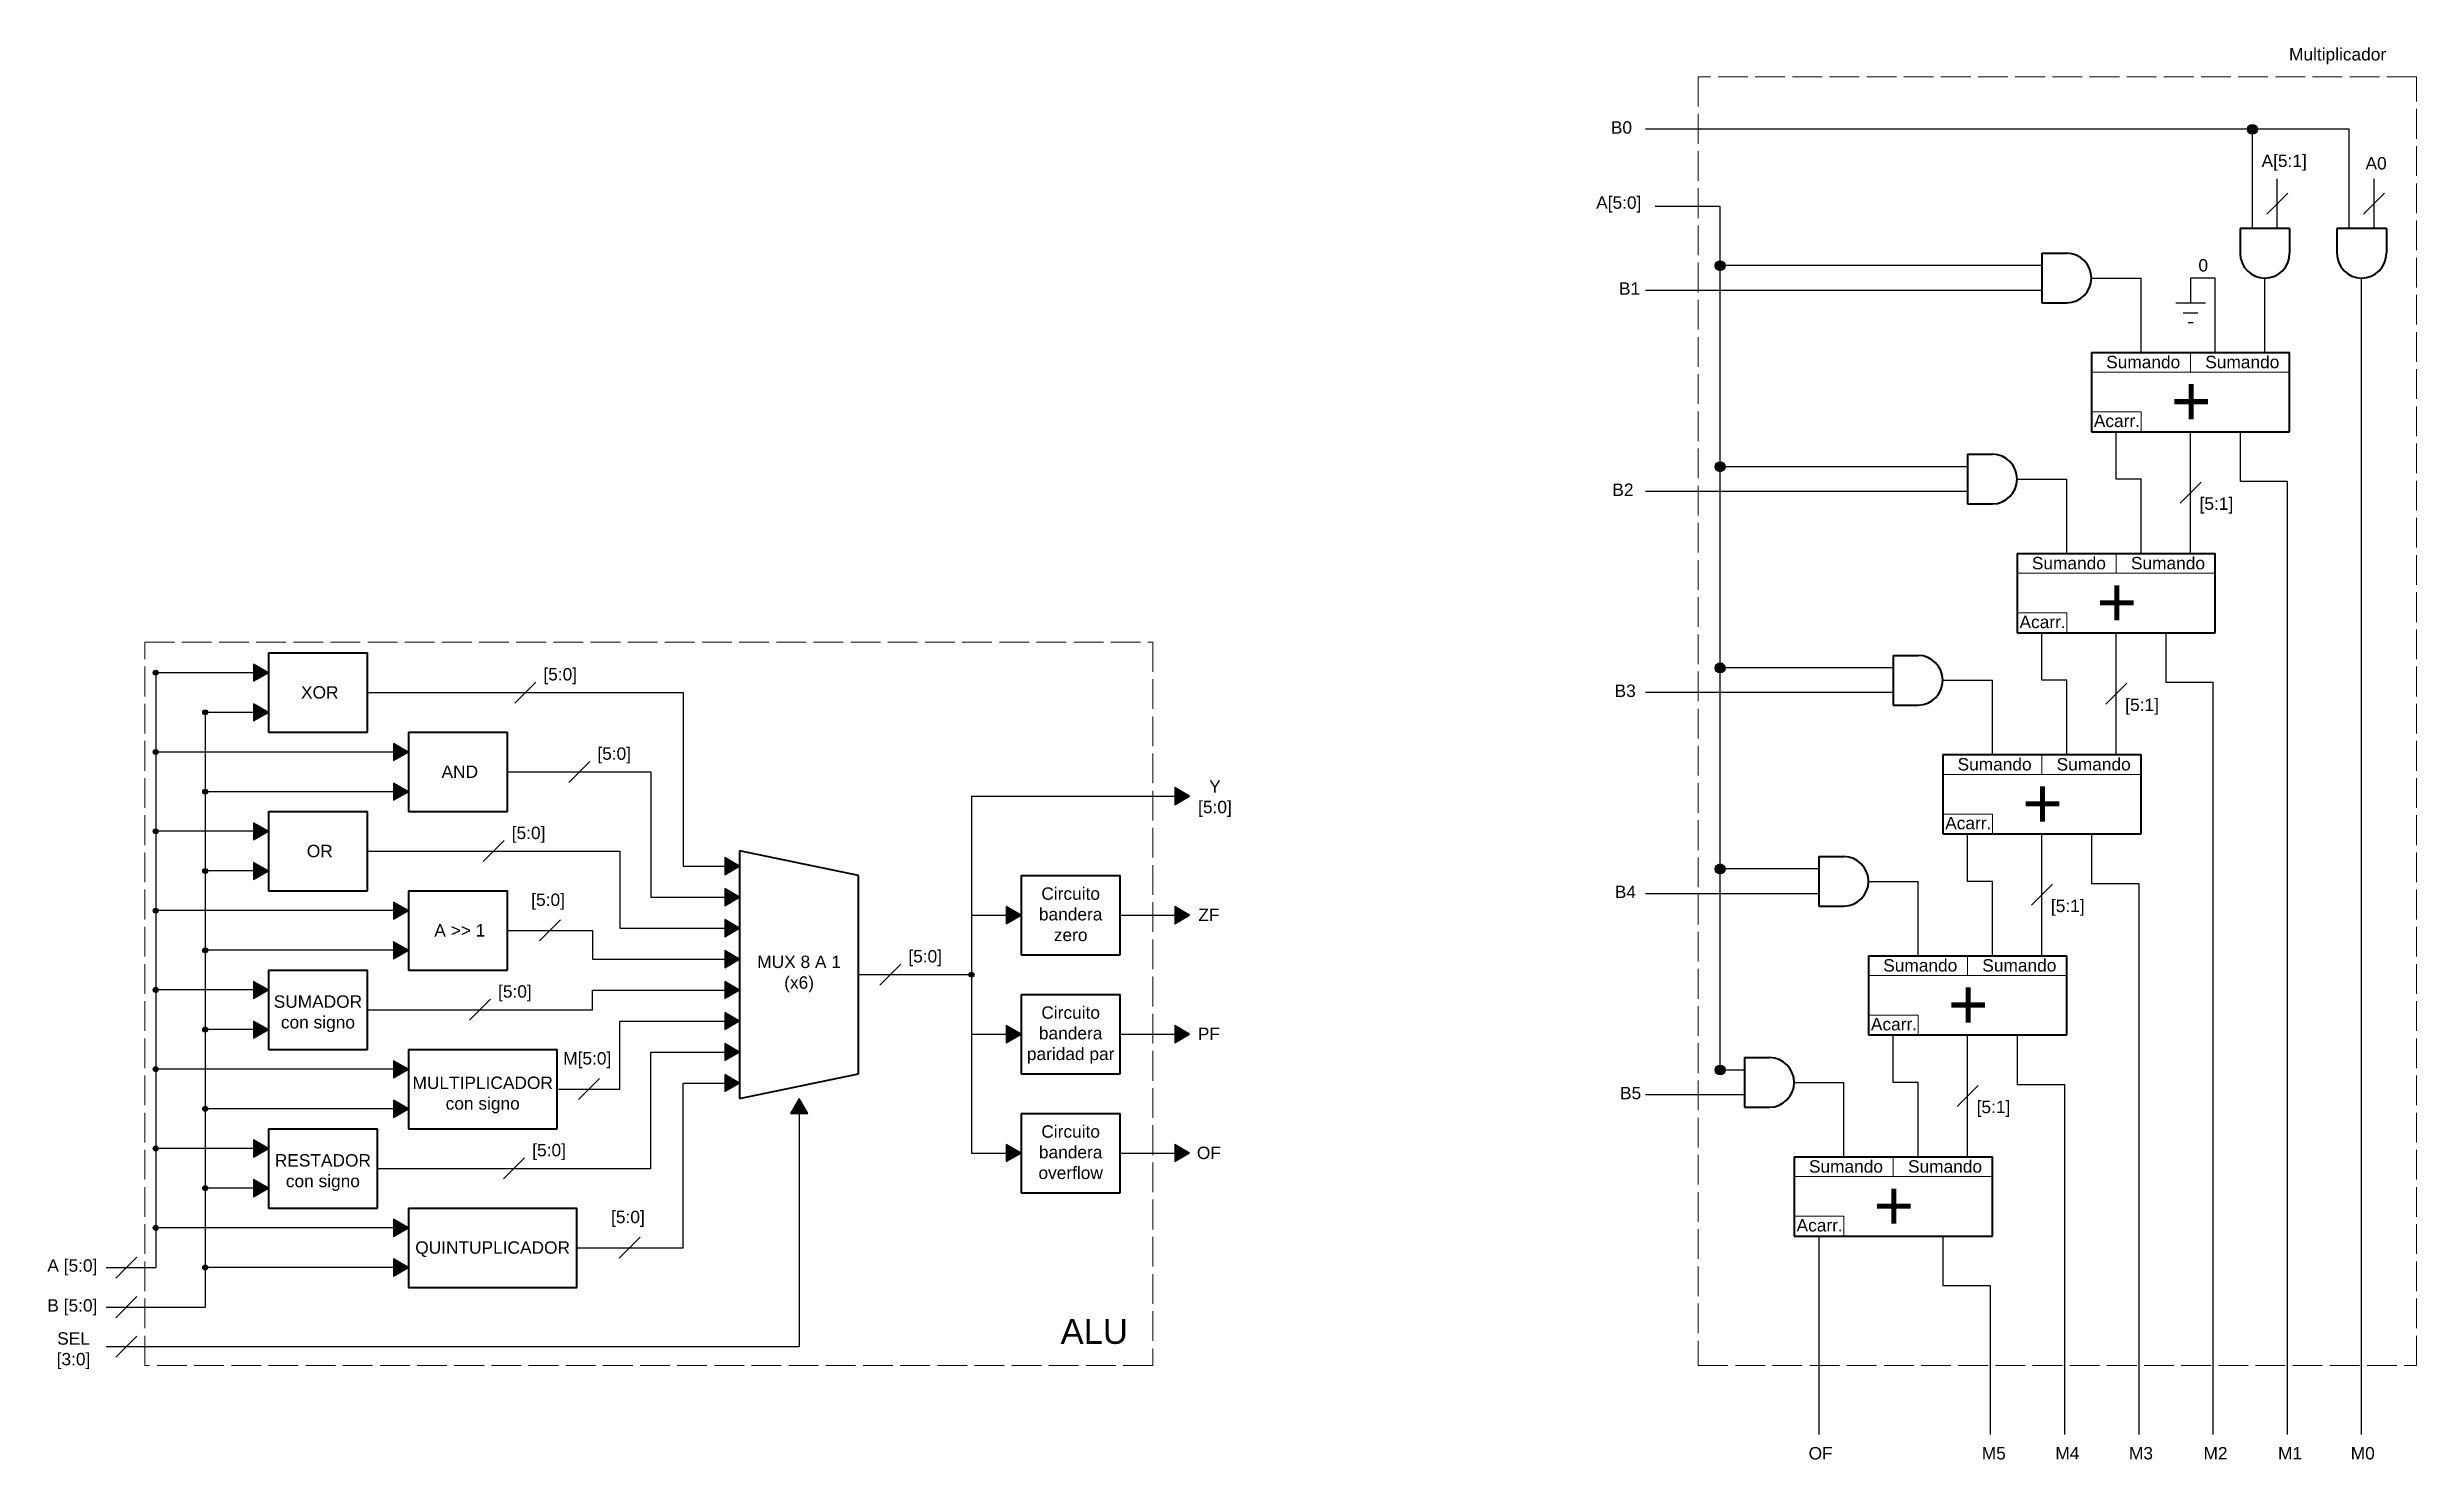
# Model space of a CAD drawing. Header units: millimetres. Extents: x -214 to 2146, y -376 to 1461.
# Drawn here: x 34.1 to 512.3, y 1175.9 to 1460.8 of the extents above; entities that cross this region are included whole.
import ezdxf

# ---------------------------------------------------------------- set-up
doc = ezdxf.new("R2010")
doc.units = ezdxf.units.MM
doc.header["$LTSCALE"] = 0.5
doc.linetypes.add('ACAD_ISO02W100', pattern=[15, 12, -3])
for name, color, linetype, lineweight in [('Cables', 7, 'Continuous', 30), ('Componente_Detalle', 7, 'Continuous', 20), ('Componentes', 7, 'Continuous', 40), ('Contorno', 7, 'Continuous', 40), ('Cuadro_dashed', 7, 'ACAD_ISO02W100', 20), ('Modulos', 7, 'Continuous', 40)]:
    doc.layers.add(name, color=color, linetype=linetype, lineweight=lineweight)
doc.layers.add('Texto', color=7, linetype='Continuous')
doc.styles.add('Rotulado', font='arial.ttf', dxfattribs={"height": 10})

msp = doc.modelspace()

# ---------------------------------------------------------------- texts
at = {"layer": 'Texto', "style": 'Rotulado'}
for s, width, gutter_width, heights, insert, char_height, attachment_point in [('\\pxqc;Multiplicador', 24.8743, 29.51, [4.26], (483.95, 1460.63), 2.5, 1), ('\\pxqc;[5:0]', 9.8135, 29.51, [4.31], (132.74, 1335.55), 2.5, 1), ('\\pxqc;XOR', 12.7925, 29.51, [3.45], (82.72, 1331.89), 2.5, 1), ('\\pxqc;AND', 12.7925, 29.51, [3.45], (110.98, 1315.89), 2.5, 1), ('\\pxqc;[5:0]', 9.8135, 29.51, [4.31], (143.63, 1319.55), 2.5, 1), ('\\pxqc;Y \\P[5:0]', 9.4316, 29.51, [7.87], (265.08, 1312.93), 2.5, 1), ('\\pxqc;[5:0]', 9.8135, 29.51, [4.31], (126.35, 1303.55), 2.5, 1), ('\\pxqc;OR', 12.7925, 29.51, [3.45], (82.72, 1299.89), 2.5, 1), ('\\pxqc;Circuito bandera zero', 20, 29.51, [12], (230.67, 1291.3), 2.5, 1), ('\\pxqc;[5:0]', 9.8135, 29.51, [4.31], (130.29, 1290.06), 2.5, 1), ('\\pxqc;ZF', 5.1661, 29.51, [3.45], (265.99, 1286.99), 2.5, 1), ('\\pxqc;A >> 1', 12.7925, 29.51, [3.45], (110.98, 1283.89), 2.5, 1), ('\\pxqc;MUX 8 A 1\\P(x6)', 24, 29.51, [9.2], (173.86, 1277.53), 2.5, 1), ('\\pxqc;[5:0]', 9.8135, 29.51, [4.31], (206.4, 1278.65), 2.5, 1), ('\\pxqc;SUMADOR con signo', 20, 29.51, [8.39], (78.74, 1269.51), 2.5, 1), ('\\pxqc;[5:0]', 9.8135, 29.51, [4.31], (123.59, 1271.55), 2.5, 1), ('\\pxqc;Circuito bandera paridad par', 20, 29.51, [12], (230.67, 1267.3), 2.5, 1), ('\\pxqc;PF', 5.1661, 29.51, [3.45], (265.99, 1262.99), 2.5, 1), ('\\pxqc;M[5:0]', 9.8135, 29.51, [4.31], (138.19, 1258.06), 2.5, 1), ('\\pxqc;MULTIPLICADOR con signo', 30, 29.51, [8.73], (107, 1253.13), 2.5, 1), ('\\pxqc;Circuito bandera overflow', 20, 29.51, [12], (230.67, 1243.3), 2.5, 1), ('\\pxqc;[5:0]', 9.8135, 29.51, [4.31], (130.49, 1239.55), 2.5, 1), ('\\pxqc;OF', 5.1661, 29.51, [3.45], (265.99, 1238.99), 2.5, 1), ('\\pxqc;RESTADOR con signo', 22, 29.51, [7.95], (78.74, 1237.48), 2.5, 1), ('\\pxqc;[5:0]', 9.8135, 29.51, [4.31], (146.4, 1226.06), 2.5, 1), ('\\pxqc;QUINTUPLICADOR', 34, 29.51, [3.12], (107, 1219.89), 2.5, 1), ('A [5:0]', 11.3136, 12.5, [4.08], (34.13, 1213.01), 2.5, 7), ('B [5:0]', 10.8733, 12.5, [3.86], (34.13, 1204.96), 2.5, 7), ('\\pxqc;SEL \\P[3:0]', 10.5622, 29.51, [8.78], (34.13, 1201.54), 2.5, 1), ('\\pxqc;ALU', 12.7925, 29.51, [3.45], (239.04, 1204.21), 5, 1)]:
    msp.add_mtext_dynamic_manual_height_columns(s, width=width, gutter_width=gutter_width, heights=heights, dxfattribs=dict(at, insert=insert, char_height=char_height, attachment_point=attachment_point))
at = {"layer": 'Texto', "color": 7, "attachment_point": 1, "style": 'Rotulado'}
for s, width, heights, insert, char_height in [('B0', 4.5268, [3.09], (349.71, 1445.86), 2.5), ('A[5:1]', 10.3356, [3.85], (481.05, 1439.14), 2.5), ('A0', 4.5268, [3.09], (502.03, 1438.64), 2.5), ('A[5:0]', 10.3356, [3.85], (346.74, 1430.71), 2.5), ('0', 4.2547, [2.09], (468.3, 1418.06), 2.5), ('B1', 4.5268, [3.09], (351.34, 1413.36), 2.5), ('Sumando', 15.341, [1.23], (449.68, 1398.54), 2.5), ('Sumando', 15.341, [1.23], (469.68, 1398.54), 2.5), ('\\pxqc;+', 10.7443, [9.47], (461.44, 1394.45), 10), ('Acarr.', 9.2858, [2.95], (447.19, 1386.67), 2.5), ('B2', 4.5268, [3.09], (350.01, 1372.78), 2.5), ('[5:1]', 8.0164, [3.85], (468.53, 1369.97), 2.5), ('Sumando', 15.341, [1.23], (434.68, 1357.97), 2.5), ('Sumando', 15.341, [1.23], (454.68, 1357.97), 2.5), ('\\pxqc;+', 10.7443, [9.47], (446.44, 1353.88), 10), ('Acarr.', 9.2858, [2.95], (432.19, 1346.1), 2.5), ('B3', 4.5268, [3.09], (350.46, 1332.21), 2.5), ('[5:1]', 8.0164, [3.85], (453.53, 1329.39), 2.5), ('Sumando', 15.341, [1.23], (419.68, 1317.39), 2.5), ('Sumando', 15.341, [1.23], (439.68, 1317.39), 2.5), ('\\pxqc;+', 10.7443, [9.47], (431.44, 1313.31), 10), ('Acarr.', 9.2858, [2.95], (417.19, 1305.52), 2.5), ('B4', 4.5268, [3.09], (350.51, 1291.64), 2.5), ('[5:1]', 8.0164, [3.85], (438.53, 1288.82), 2.5), ('Sumando', 15.341, [1.23], (404.68, 1276.82), 2.5), ('Sumando', 15.341, [1.23], (424.68, 1276.82), 2.5), ('\\pxqc;+', 10.7443, [9.47], (416.44, 1272.73), 10), ('Acarr.', 9.2858, [2.95], (402.19, 1264.95), 2.5), ('B5', 4.5268, [3.09], (351.56, 1251.06), 2.5), ('[5:1]', 8.0164, [3.85], (423.53, 1248.25), 2.5), ('Sumando', 15.341, [1.23], (389.68, 1236.25), 2.5), ('Sumando', 15.341, [1.23], (409.68, 1236.25), 2.5), ('\\pxqc;+', 10.7443, [9.47], (401.44, 1232.16), 10), ('Acarr.', 9.2858, [2.95], (387.19, 1224.38), 2.5), ('OF', 6.3033, [2.95], (389.62, 1178.39), 2.5), ('M5', 6.3033, [2.95], (424.57, 1178.39), 2.5), ('M4', 6.3033, [2.95], (439.42, 1178.39), 2.5), ('M3', 6.3033, [2.95], (454.28, 1178.39), 2.5), ('M2', 6.3033, [2.95], (469.33, 1178.39), 2.5), ('M1', 6.3033, [2.95], (484.37, 1178.39), 2.5), ('M0', 6.3033, [2.95], (499.04, 1178.39), 2.5)]:
    msp.add_mtext_dynamic_manual_height_columns(s, width=width, gutter_width=50, heights=heights, dxfattribs=dict(at, insert=insert, char_height=char_height))

# ---------------------------------------------------------------- hatches: boundary and pattern name
at = {"layer": 'Cables'}
h = msp.add_hatch(color=256, dxfattribs=at)
h.dxf.hatch_style = 1
h.paths.add_polyline_path([(480.21, 1444.24, 1), (478.21, 1444.24, 1)])
h = msp.add_hatch(color=256, dxfattribs=at)
h.dxf.hatch_style = 1
h.paths.add_polyline_path([(372.76, 1416.74, 1), (370.76, 1416.74, 1)])
h = msp.add_hatch(color=256, dxfattribs=at)
h.dxf.hatch_style = 1
h.paths.add_polyline_path([(372.76, 1376.17, 1), (370.76, 1376.17, 1)])
h = msp.add_hatch(color=256, dxfattribs=at)
h.dxf.hatch_style = 1
h.paths.add_polyline_path([(55.5, 1334.61, 1), (56.5, 1334.61, 1)])
h = msp.add_hatch(color=256, dxfattribs=at)
h.dxf.hatch_style = 1
h.paths.add_polyline_path([(78.74, 1334.61), (75.74, 1336.34), (75.74, 1332.88)])
h = msp.add_hatch(color=256, dxfattribs=at)
h.dxf.hatch_style = 1
h.paths.add_polyline_path([(372.76, 1335.59, 1), (370.76, 1335.59, 1)])
h = msp.add_hatch(color=256, dxfattribs=at)
h.dxf.hatch_style = 1
h.paths.add_polyline_path([(65.5, 1326.61, 1), (66.5, 1326.61, 1)])
h = msp.add_hatch(color=256, dxfattribs=at)
h.dxf.hatch_style = 1
h.paths.add_polyline_path([(78.74, 1326.61), (75.74, 1328.34), (75.74, 1324.88)])
h = msp.add_hatch(color=256, dxfattribs=at)
h.dxf.hatch_style = 1
h.paths.add_polyline_path([(107, 1318.61), (104, 1320.34), (104, 1316.88)])
h = msp.add_hatch(color=256, dxfattribs=at)
h.dxf.hatch_style = 1
h.paths.add_polyline_path([(55.5, 1318.61, 1), (56.5, 1318.61, 1)])
h = msp.add_hatch(color=256, dxfattribs=at)
h.dxf.hatch_style = 1
h.paths.add_polyline_path([(65.5, 1310.61, 1), (66.5, 1310.61, 1)])
h = msp.add_hatch(color=256, dxfattribs=at)
h.dxf.hatch_style = 1
h.paths.add_polyline_path([(107, 1310.61), (104, 1312.34), (104, 1308.88)])
h = msp.add_hatch(color=256, dxfattribs=at)
h.dxf.hatch_style = 1
h.paths.add_polyline_path([(264.67, 1309.7), (261.67, 1311.44), (261.67, 1307.97)])
h = msp.add_hatch(color=256, dxfattribs=at)
h.dxf.hatch_style = 1
h.paths.add_polyline_path([(55.5, 1302.61, 1), (56.5, 1302.61, 1)])
h = msp.add_hatch(color=256, dxfattribs=at)
h.dxf.hatch_style = 1
h.paths.add_polyline_path([(78.74, 1302.61), (75.74, 1304.34), (75.74, 1300.88)])
h = msp.add_hatch(color=256, dxfattribs=at)
h.dxf.hatch_style = 1
h.paths.add_polyline_path([(78.74, 1294.61), (75.74, 1296.34), (75.74, 1292.88)])
h = msp.add_hatch(color=256, dxfattribs=at)
h.dxf.hatch_style = 1
h.paths.add_polyline_path([(173.86, 1295.58), (170.86, 1297.31), (170.86, 1293.85)])
h = msp.add_hatch(color=256, dxfattribs=at)
h.dxf.hatch_style = 1
h.paths.add_polyline_path([(372.76, 1295.02, 1), (370.76, 1295.02, 1)])
h = msp.add_hatch(color=256, dxfattribs=at)
h.dxf.hatch_style = 1
h.paths.add_polyline_path([(65.5, 1294.61, 1), (66.5, 1294.61, 1)])
h = msp.add_hatch(color=256, dxfattribs=at)
h.dxf.hatch_style = 1
h.paths.add_polyline_path([(55.5, 1286.61, 1), (56.5, 1286.61, 1)])
h = msp.add_hatch(color=256, dxfattribs=at)
h.dxf.hatch_style = 1
h.paths.add_polyline_path([(107, 1286.61), (104, 1288.34), (104, 1284.88)])
h = msp.add_hatch(color=256, dxfattribs=at)
h.dxf.hatch_style = 1
h.paths.add_polyline_path([(173.86, 1289.33), (170.86, 1291.06), (170.86, 1287.6)])
h = msp.add_hatch(color=256, dxfattribs=at)
h.dxf.hatch_style = 1
h.paths.add_polyline_path([(230.67, 1285.7), (227.67, 1287.44), (227.67, 1283.97)])
h = msp.add_hatch(color=256, dxfattribs=at)
h.dxf.hatch_style = 1
h.paths.add_polyline_path([(264.67, 1285.7), (261.67, 1287.44), (261.67, 1283.97)])
h = msp.add_hatch(color=256, dxfattribs=at)
h.dxf.hatch_style = 1
h.paths.add_polyline_path([(173.86, 1283.08), (170.86, 1284.81), (170.86, 1281.35)])
h = msp.add_hatch(color=256, dxfattribs=at)
h.dxf.hatch_style = 1
h.paths.add_polyline_path([(65.5, 1278.61, 1), (66.5, 1278.61, 1)])
h = msp.add_hatch(color=256, dxfattribs=at)
h.dxf.hatch_style = 1
h.paths.add_polyline_path([(107, 1278.61), (104, 1280.34), (104, 1276.88)])
h = msp.add_hatch(color=256, dxfattribs=at)
h.dxf.hatch_style = 1
h.paths.add_polyline_path([(173.86, 1276.83), (170.86, 1278.56), (170.86, 1275.1)])
h = msp.add_hatch(color=256, dxfattribs=at)
h.dxf.hatch_style = 1
h.paths.add_polyline_path([(78.74, 1270.61), (75.74, 1272.34), (75.74, 1268.88)])
h = msp.add_hatch(color=256, dxfattribs=at)
h.dxf.hatch_style = 1
h.paths.add_polyline_path([(173.86, 1270.58), (170.86, 1272.31), (170.86, 1268.85)])
h = msp.add_hatch(color=256, dxfattribs=at)
h.dxf.hatch_style = 1
h.paths.add_polyline_path([(220.17, 1273.7, 1), (221.17, 1273.7, 1)])
h = msp.add_hatch(color=256, dxfattribs=at)
h.dxf.hatch_style = 1
h.paths.add_polyline_path([(55.5, 1270.61, 1), (56.5, 1270.61, 1)])
h = msp.add_hatch(color=256, dxfattribs=at)
h.dxf.hatch_style = 1
h.paths.add_polyline_path([(65.5, 1262.61, 1), (66.5, 1262.61, 1)])
h = msp.add_hatch(color=256, dxfattribs=at)
h.dxf.hatch_style = 1
h.paths.add_polyline_path([(78.74, 1262.61), (75.74, 1264.34), (75.74, 1260.88)])
h = msp.add_hatch(color=256, dxfattribs=at)
h.dxf.hatch_style = 1
h.paths.add_polyline_path([(173.86, 1264.33), (170.86, 1266.06), (170.86, 1262.6)])
h = msp.add_hatch(color=256, dxfattribs=at)
h.dxf.hatch_style = 1
h.paths.add_polyline_path([(230.67, 1261.7), (227.67, 1263.44), (227.67, 1259.97)])
h = msp.add_hatch(color=256, dxfattribs=at)
h.dxf.hatch_style = 1
h.paths.add_polyline_path([(264.67, 1261.7), (261.67, 1263.44), (261.67, 1259.97)])
h = msp.add_hatch(color=256, dxfattribs=at)
h.dxf.hatch_style = 1
h.paths.add_polyline_path([(173.86, 1258.08), (170.86, 1259.81), (170.86, 1256.35)])
h = msp.add_hatch(color=256, dxfattribs=at)
h.dxf.hatch_style = 1
h.paths.add_polyline_path([(55.5, 1254.61, 1), (56.5, 1254.61, 1)])
h = msp.add_hatch(color=256, dxfattribs=at)
h.dxf.hatch_style = 1
h.paths.add_polyline_path([(107, 1254.61), (104, 1256.34), (104, 1252.88)])
h = msp.add_hatch(color=256, dxfattribs=at)
h.dxf.hatch_style = 1
h.paths.add_polyline_path([(173.86, 1251.83), (170.86, 1253.56), (170.86, 1250.1)])
h = msp.add_hatch(color=256, dxfattribs=at)
h.dxf.hatch_style = 1
h.paths.add_polyline_path([(372.76, 1254.45, 1), (370.76, 1254.45, 1)])
h = msp.add_hatch(color=256, dxfattribs=at)
h.dxf.hatch_style = 1
h.paths.add_polyline_path([(107, 1246.61), (104, 1248.34), (104, 1244.88)])
h = msp.add_hatch(color=256, dxfattribs=at)
h.dxf.hatch_style = 1
h.paths.add_polyline_path([(185.86, 1248.7), (184.13, 1245.7), (187.59, 1245.7)])
h = msp.add_hatch(color=256, dxfattribs=at)
h.dxf.hatch_style = 1
h.paths.add_polyline_path([(65.5, 1246.61, 1), (66.5, 1246.61, 1)])
h = msp.add_hatch(color=256, dxfattribs=at)
h.dxf.hatch_style = 1
h.paths.add_polyline_path([(55.5, 1238.61, 1), (56.5, 1238.61, 1)])
h = msp.add_hatch(color=256, dxfattribs=at)
h.dxf.hatch_style = 1
h.paths.add_polyline_path([(78.74, 1238.61), (75.74, 1240.34), (75.74, 1236.88)])
h = msp.add_hatch(color=256, dxfattribs=at)
h.dxf.hatch_style = 1
h.paths.add_polyline_path([(230.67, 1237.7), (227.67, 1239.44), (227.67, 1235.97)])
h = msp.add_hatch(color=256, dxfattribs=at)
h.dxf.hatch_style = 1
h.paths.add_polyline_path([(264.67, 1237.7), (261.67, 1239.44), (261.67, 1235.97)])
h = msp.add_hatch(color=256, dxfattribs=at)
h.dxf.hatch_style = 1
h.paths.add_polyline_path([(65.5, 1230.61, 1), (66.5, 1230.61, 1)])
h = msp.add_hatch(color=256, dxfattribs=at)
h.dxf.hatch_style = 1
h.paths.add_polyline_path([(78.74, 1230.61), (75.74, 1232.34), (75.74, 1228.88)])
h = msp.add_hatch(color=256, dxfattribs=at)
h.dxf.hatch_style = 1
h.paths.add_polyline_path([(107, 1222.61), (104, 1224.34), (104, 1220.88)])
h = msp.add_hatch(color=256, dxfattribs=at)
h.dxf.hatch_style = 1
h.paths.add_polyline_path([(55.5, 1222.61, 1), (56.5, 1222.61, 1)])
h = msp.add_hatch(color=256, dxfattribs=at)
h.dxf.hatch_style = 1
h.paths.add_polyline_path([(65.5, 1214.61, 1), (66.5, 1214.61, 1)])
h = msp.add_hatch(color=256, dxfattribs=at)
h.dxf.hatch_style = 1
h.paths.add_polyline_path([(107, 1214.61), (104, 1216.34), (104, 1212.88)])

# ---------------------------------------------------------------- linework, layer by layer
at = {"layer": 'Cables', "color": 7}
for p, q in [((498.74, 1444.24), (356.71, 1444.24)), ((479.21, 1424.24), (479.21, 1444.24)), ((498.74, 1424.24), (498.74, 1444.24)), ((484.21, 1424.24), (484.21, 1434.24)), ((503.74, 1424.24), (503.74, 1434.24)), ((371.76, 1428.66), (358.65, 1428.66)), ((371.76, 1254.45), (371.76, 1428.66)), ((476.71, 1424.24), (481.71, 1424.24)), ((481.71, 1424.24), (486.71, 1424.24)), ((496.24, 1424.24), (501.24, 1424.24)), ((501.24, 1424.24), (506.24, 1424.24)), ((436.71, 1416.74), (371.76, 1416.74)), ((436.71, 1414.24), (436.71, 1419.24)), ((436.71, 1411.74), (356.71, 1411.74)), ((436.71, 1409.24), (436.71, 1414.24)), ((446.71, 1414.24), (456.71, 1414.24)), ((456.71, 1399.24), (456.71, 1414.24)), ((471.71, 1414.24), (466.71, 1414.24)), ((466.71, 1414.24), (466.71, 1409.24)), ((471.71, 1399.24), (471.71, 1414.24)), ((481.71, 1399.24), (481.71, 1414.24)), ((501.24, 1180.95), (501.24, 1414.24)), ((463.71, 1409.24), (469.71, 1409.24)), ((465.21, 1407.24), (468.21, 1407.24)), ((466.21, 1405.24), (467.21, 1405.24)), ((466.71, 1399.24), (446.71, 1399.24)), ((446.71, 1383.24), (456.71, 1383.24)), ((451.71, 1373.67), (451.71, 1383.24)), ((466.71, 1358.67), (466.71, 1383.24)), ((466.71, 1383.24), (486.71, 1383.24)), ((476.71, 1383.24), (476.71, 1373.24)), ((421.71, 1373.67), (421.71, 1378.67)), ((421.71, 1376.17), (371.76, 1376.17)), ((421.71, 1368.67), (421.71, 1373.67)), ((431.71, 1373.67), (441.71, 1373.67)), ((441.71, 1358.67), (441.71, 1373.67)), ((456.71, 1373.67), (451.71, 1373.67)), ((456.71, 1358.67), (456.71, 1373.67)), ((476.71, 1373.24), (486.24, 1373.24)), ((486.24, 1373.24), (486.24, 1180.95)), ((421.71, 1371.17), (356.71, 1371.17)), ((451.71, 1358.67), (431.71, 1358.67)), ((431.71, 1342.67), (441.71, 1342.67)), ((436.71, 1333.09), (436.71, 1342.67)), ((451.71, 1318.09), (451.71, 1342.67)), ((451.71, 1342.67), (471.71, 1342.67)), ((461.71, 1342.67), (461.71, 1332.67)), ((56, 1334.61), (56, 1214.61)), ((78.74, 1334.61), (56, 1334.61)), ((78.74, 1338.61), (78.74, 1330.61)), ((406.71, 1335.59), (371.76, 1335.59)), ((406.71, 1333.09), (406.71, 1338.09)), ((78.74, 1330.61), (78.74, 1322.61)), ((98.74, 1330.61), (162.44, 1330.61)), ((162.44, 1330.61), (162.44, 1295.58)), ((406.71, 1330.59), (356.71, 1330.59)), ((406.71, 1328.09), (406.71, 1333.09)), ((416.71, 1333.09), (426.71, 1333.09)), ((426.71, 1318.09), (426.71, 1333.09)), ((441.71, 1333.09), (436.71, 1333.09)), ((441.71, 1318.09), (441.71, 1333.09)), ((461.71, 1332.67), (471.24, 1332.67)), ((471.24, 1332.67), (471.24, 1180.95)), ((66, 1326.61), (66, 1206.61)), ((78.74, 1326.61), (66, 1326.61)), ((107, 1322.61), (107, 1314.61)), ((107, 1318.61), (56, 1318.61)), ((436.71, 1318.09), (416.71, 1318.09)), ((107, 1310.61), (66, 1310.61)), ((107, 1314.61), (107, 1306.61)), ((127, 1314.61), (155.94, 1314.61)), ((155.94, 1314.61), (155.94, 1289.33)), ((78.74, 1306.61), (78.74, 1298.61)), ((220.67, 1309.7), (220.67, 1237.7)), ((220.67, 1309.7), (220.67, 1285.7)), ((220.67, 1309.7), (262.67, 1309.7)), ((78.74, 1302.61), (56, 1302.61)), ((416.71, 1302.09), (426.71, 1302.09)), ((421.71, 1292.52), (421.71, 1302.09)), ((436.71, 1277.52), (436.71, 1302.09)), ((436.71, 1302.09), (456.71, 1302.09)), ((446.71, 1302.09), (446.71, 1292.09)), ((78.74, 1298.61), (78.74, 1290.61)), ((98.74, 1298.61), (149.65, 1298.61)), ((149.65, 1298.61), (149.65, 1283.08)), ((173.86, 1298.7), (173.86, 1292.45)), ((391.71, 1292.52), (391.71, 1297.52)), ((78.74, 1294.61), (66, 1294.61)), ((162.44, 1295.58), (173.86, 1295.58)), ((173.86, 1292.45), (173.86, 1286.2)), ((230.67, 1293.7), (230.67, 1285.7)), ((391.71, 1295.02), (371.76, 1295.02)), ((391.71, 1287.52), (391.71, 1292.52)), ((401.71, 1292.52), (411.71, 1292.52)), ((411.71, 1277.52), (411.71, 1292.52)), ((426.71, 1292.52), (421.71, 1292.52)), ((426.71, 1277.52), (426.71, 1292.52)), ((446.71, 1292.09), (456.24, 1292.09)), ((456.24, 1292.09), (456.24, 1180.95)), ((107, 1286.61), (56, 1286.61)), ((107, 1290.61), (107, 1282.61)), ((155.94, 1289.33), (173.86, 1289.33)), ((391.71, 1290.02), (356.71, 1290.02)), ((107, 1282.61), (107, 1274.61)), ((127, 1282.61), (144.14, 1282.61)), ((144.14, 1282.61), (144.14, 1276.83)), ((149.65, 1283.08), (173.86, 1283.08)), ((173.86, 1286.2), (173.86, 1279.95)), ((220.67, 1285.7), (220.67, 1261.7)), ((220.67, 1285.7), (230.67, 1285.7)), ((230.67, 1285.7), (230.67, 1277.7)), ((250.67, 1285.7), (262.67, 1285.7)), ((107, 1278.61), (66, 1278.61)), ((144.14, 1276.83), (173.86, 1276.83)), ((173.86, 1279.95), (173.86, 1273.7)), ((421.71, 1277.52), (401.71, 1277.52)), ((78.74, 1274.61), (78.74, 1266.61)), ((173.86, 1273.7), (173.86, 1267.45)), ((197.86, 1273.7), (220.67, 1273.7)), ((78.74, 1270.61), (56, 1270.61)), ((144.14, 1266.61), (144.14, 1270.58)), ((144.14, 1270.58), (173.86, 1270.58)), ((173.86, 1267.45), (173.86, 1261.2)), ((230.67, 1269.7), (230.67, 1261.7)), ((78.74, 1262.61), (66, 1262.61)), ((78.74, 1266.61), (78.74, 1258.61)), ((98.74, 1266.61), (144.14, 1266.61)), ((149.65, 1250.61), (149.65, 1264.33)), ((149.65, 1264.33), (173.86, 1264.33)), ((107, 1258.61), (107, 1250.61)), ((155.94, 1234.61), (155.94, 1258.08)), ((155.94, 1258.08), (173.86, 1258.08)), ((173.86, 1261.2), (173.86, 1254.95)), ((220.67, 1261.7), (220.67, 1237.7)), ((220.67, 1261.7), (230.67, 1261.7)), ((230.67, 1261.7), (230.67, 1253.7)), ((250.67, 1261.7), (262.67, 1261.7)), ((401.71, 1261.52), (411.71, 1261.52)), ((406.71, 1251.95), (406.71, 1261.52)), ((421.71, 1236.95), (421.71, 1261.52)), ((421.71, 1261.52), (441.71, 1261.52)), ((431.71, 1261.52), (431.71, 1251.52)), ((107, 1254.61), (56, 1254.61)), ((173.86, 1254.95), (173.86, 1248.7)), ((376.71, 1254.45), (371.76, 1254.45)), ((376.71, 1251.95), (376.71, 1256.95)), ((107, 1250.61), (107, 1242.61)), ((137.28, 1250.61), (149.65, 1250.61)), ((162.44, 1218.61), (162.44, 1251.83)), ((162.44, 1251.83), (173.86, 1251.83)), ((185.86, 1248.7), (185.86, 1198.61)), ((376.71, 1249.45), (356.71, 1249.45)), ((376.71, 1246.95), (376.71, 1251.95)), ((386.71, 1251.95), (396.71, 1251.95)), ((396.71, 1236.95), (396.71, 1251.95)), ((411.71, 1251.95), (406.71, 1251.95)), ((411.71, 1236.95), (411.71, 1251.95)), ((431.71, 1251.52), (441.24, 1251.52)), ((441.24, 1251.52), (441.24, 1180.95)), ((107, 1246.61), (66, 1246.61)), ((230.67, 1245.7), (230.67, 1237.7)), ((78.74, 1238.61), (56, 1238.61)), ((78.74, 1242.61), (78.74, 1234.61)), ((78.74, 1234.61), (78.74, 1226.61)), ((100.74, 1234.61), (155.94, 1234.61)), ((220.67, 1237.7), (230.67, 1237.7)), ((230.67, 1237.7), (230.67, 1229.7)), ((250.67, 1237.7), (262.67, 1237.7)), ((406.71, 1236.95), (386.71, 1236.95)), ((78.74, 1230.61), (66, 1230.61)), ((107, 1226.61), (107, 1218.61)), ((107, 1222.61), (56, 1222.61)), ((386.71, 1220.95), (396.71, 1220.95)), ((391.71, 1220.95), (391.71, 1180.95)), ((406.71, 1220.95), (426.71, 1220.95)), ((416.71, 1220.95), (416.71, 1210.95)), ((107, 1218.61), (107, 1210.61)), ((141, 1218.61), (162.44, 1218.61)), ((46, 1214.61), (56, 1214.61)), ((107, 1214.61), (66, 1214.61)), ((416.71, 1210.95), (426.24, 1210.95)), ((426.24, 1210.95), (426.24, 1180.95)), ((46, 1206.61), (66, 1206.61)), ((185.86, 1198.61), (46, 1198.61))]:
    msp.add_line(p, q, dxfattribs=at)
at = {"layer": 'Cables'}
for p, q in [((482.09, 1427.12), (486.33, 1431.36)), ((501.61, 1427.12), (505.86, 1431.36)), ((464.59, 1368.83), (468.83, 1373.07)), ((128.46, 1328.49), (132.71, 1332.73)), ((449.59, 1328.26), (453.83, 1332.5)), ((139.35, 1312.49), (143.59, 1316.73)), ((122.07, 1296.49), (126.31, 1300.73)), ((434.59, 1287.68), (438.83, 1291.93)), ((133.45, 1280.49), (137.69, 1284.73)), ((202.13, 1271.58), (206.37, 1275.83)), ((119.31, 1264.49), (123.56, 1268.73)), ((141.34, 1248.49), (145.59, 1252.73)), ((419.59, 1247.11), (423.83, 1251.35)), ((126.22, 1232.49), (130.46, 1236.73)), ((149.56, 1216.49), (153.8, 1220.73)), ((47.97, 1212.49), (52.21, 1216.73)), ((47.97, 1204.49), (52.21, 1208.73)), ((47.92, 1196.49), (52.17, 1200.73))]:
    msp.add_line(p, q, dxfattribs=at)
at = {"layer": 'Cables', "color": 7}
for points in [[(78.74, 1334.61), (75.74, 1336.34), (75.74, 1332.88)], [(78.74, 1326.61), (75.74, 1328.34), (75.74, 1324.88)], [(107, 1318.61), (104, 1320.34), (104, 1316.88)], [(107, 1310.61), (104, 1312.34), (104, 1308.88)], [(264.67, 1309.7), (261.67, 1311.44), (261.67, 1307.97)], [(78.74, 1302.61), (75.74, 1304.34), (75.74, 1300.88)], [(78.74, 1294.61), (75.74, 1296.34), (75.74, 1292.88)], [(173.86, 1295.58), (170.86, 1297.31), (170.86, 1293.85)], [(107, 1286.61), (104, 1288.34), (104, 1284.88)], [(173.86, 1289.33), (170.86, 1291.06), (170.86, 1287.6)], [(230.67, 1285.7), (227.67, 1287.44), (227.67, 1283.97)], [(264.67, 1285.7), (261.67, 1287.44), (261.67, 1283.97)], [(173.86, 1283.08), (170.86, 1284.81), (170.86, 1281.35)], [(107, 1278.61), (104, 1280.34), (104, 1276.88)], [(173.86, 1276.83), (170.86, 1278.56), (170.86, 1275.1)], [(78.74, 1270.61), (75.74, 1272.34), (75.74, 1268.88)], [(173.86, 1270.58), (170.86, 1272.31), (170.86, 1268.85)], [(78.74, 1262.61), (75.74, 1264.34), (75.74, 1260.88)], [(173.86, 1264.33), (170.86, 1266.06), (170.86, 1262.6)], [(230.67, 1261.7), (227.67, 1263.44), (227.67, 1259.97)], [(264.67, 1261.7), (261.67, 1263.44), (261.67, 1259.97)], [(173.86, 1258.08), (170.86, 1259.81), (170.86, 1256.35)], [(107, 1254.61), (104, 1256.34), (104, 1252.88)], [(173.86, 1251.83), (170.86, 1253.56), (170.86, 1250.1)], [(107, 1246.61), (104, 1248.34), (104, 1244.88)], [(185.86, 1248.7), (184.13, 1245.7), (187.59, 1245.7)], [(78.74, 1238.61), (75.74, 1240.34), (75.74, 1236.88)], [(230.67, 1237.7), (227.67, 1239.44), (227.67, 1235.97)], [(264.67, 1237.7), (261.67, 1239.44), (261.67, 1235.97)], [(78.74, 1230.61), (75.74, 1232.34), (75.74, 1228.88)], [(107, 1222.61), (104, 1224.34), (104, 1220.88)], [(107, 1214.61), (104, 1216.34), (104, 1212.88)]]:
    msp.add_lwpolyline(points, close=True, dxfattribs=at)
at = {"layer": 'Cables'}
for centre, radius in [((479.21, 1444.24), 1), ((371.76, 1416.74), 1), ((371.76, 1376.17), 1), ((56, 1334.61), 0.5), ((371.76, 1335.59), 1), ((66, 1326.61), 0.5), ((56, 1318.61), 0.5), ((66, 1310.61), 0.5), ((56, 1302.61), 0.5), ((371.76, 1295.02), 1), ((66, 1294.61), 0.5), ((56, 1286.61), 0.5), ((66, 1278.61), 0.5), ((220.67, 1273.7), 0.5), ((56, 1270.61), 0.5), ((66, 1262.61), 0.5), ((56, 1254.61), 0.5), ((371.76, 1254.45), 1), ((66, 1246.61), 0.5), ((56, 1238.61), 0.5), ((66, 1230.61), 0.5), ((56, 1222.61), 0.5), ((66, 1214.61), 0.5)]:
    msp.add_circle(centre, radius, dxfattribs=at)
at = {"layer": 'Componente_Detalle', "color": 7}
for p, q in [((446.71, 1399.24), (446.71, 1395.24)), ((466.71, 1395.24), (466.71, 1399.24)), ((466.71, 1399.24), (476.71, 1399.24)), ((476.71, 1399.24), (486.71, 1399.24)), ((446.71, 1395.24), (466.71, 1395.24)), ((466.71, 1395.24), (486.71, 1395.24)), ((446.71, 1387.24), (446.71, 1383.24)), ((446.71, 1387.24), (456.71, 1387.24)), ((456.71, 1387.24), (456.71, 1383.24)), ((431.71, 1358.67), (431.71, 1354.67)), ((451.71, 1354.67), (451.71, 1358.67)), ((451.71, 1358.67), (461.71, 1358.67)), ((461.71, 1358.67), (471.71, 1358.67)), ((431.71, 1354.67), (451.71, 1354.67)), ((451.71, 1354.67), (471.71, 1354.67)), ((431.71, 1346.67), (431.71, 1342.67)), ((431.71, 1346.67), (441.71, 1346.67)), ((441.71, 1346.67), (441.71, 1342.67)), ((416.71, 1318.09), (416.71, 1314.09)), ((436.71, 1314.09), (436.71, 1318.09)), ((436.71, 1318.09), (446.71, 1318.09)), ((446.71, 1318.09), (456.71, 1318.09)), ((416.71, 1314.09), (436.71, 1314.09)), ((436.71, 1314.09), (456.71, 1314.09)), ((416.71, 1306.09), (416.71, 1302.09)), ((416.71, 1306.09), (426.71, 1306.09)), ((426.71, 1306.09), (426.71, 1302.09)), ((401.71, 1277.52), (401.71, 1273.52)), ((421.71, 1273.52), (421.71, 1277.52)), ((421.71, 1277.52), (431.71, 1277.52)), ((431.71, 1277.52), (441.71, 1277.52)), ((401.71, 1273.52), (421.71, 1273.52)), ((421.71, 1273.52), (441.71, 1273.52)), ((401.71, 1265.52), (401.71, 1261.52)), ((401.71, 1265.52), (411.71, 1265.52)), ((411.71, 1265.52), (411.71, 1261.52)), ((386.71, 1236.95), (386.71, 1232.95)), ((406.71, 1232.95), (406.71, 1236.95)), ((406.71, 1236.95), (416.71, 1236.95)), ((416.71, 1236.95), (426.71, 1236.95)), ((386.71, 1232.95), (406.71, 1232.95)), ((406.71, 1232.95), (426.71, 1232.95)), ((386.71, 1224.95), (386.71, 1220.95)), ((386.71, 1224.95), (396.71, 1224.95)), ((396.71, 1224.95), (396.71, 1220.95))]:
    msp.add_line(p, q, dxfattribs=at)
at = {"layer": 'Componentes', "color": 7}
for p, q in [((406.71, 1338.09), (411.71, 1338.09)), ((391.71, 1297.52), (396.71, 1297.52)), ((376.71, 1256.95), (381.71, 1256.95))]:
    msp.add_line(p, q, dxfattribs=at)
at = {"layer": 'Contorno'}
for p, q in [((486.71, 1424.24), (476.71, 1424.24)), ((476.71, 1424.24), (476.71, 1419.24)), ((486.71, 1424.24), (486.71, 1419.24)), ((506.24, 1424.24), (496.24, 1424.24)), ((496.24, 1424.24), (496.24, 1419.24)), ((506.24, 1424.24), (506.24, 1419.24)), ((436.71, 1419.24), (436.71, 1409.24)), ((436.71, 1419.24), (441.71, 1419.24)), ((436.71, 1409.24), (441.71, 1409.24)), ((421.71, 1378.67), (421.71, 1368.67)), ((421.71, 1378.67), (426.71, 1378.67)), ((421.71, 1368.67), (426.71, 1368.67)), ((406.71, 1338.09), (406.71, 1328.09)), ((406.71, 1328.09), (411.71, 1328.09)), ((391.71, 1297.52), (391.71, 1287.52)), ((391.71, 1287.52), (396.71, 1287.52)), ((376.71, 1256.95), (376.71, 1246.95)), ((376.71, 1246.95), (381.71, 1246.95))]:
    msp.add_line(p, q, dxfattribs=at)
for centre, start, end in [((441.71, 1414.24), 270, 90), ((481.71, 1419.24), 180, 0), ((501.24, 1419.24), 180, 0), ((426.71, 1373.67), 270, 90), ((411.71, 1333.09), 270, 90), ((396.71, 1292.52), 270, 90), ((381.71, 1251.95), 270, 90)]:
    msp.add_arc(centre, 5, start, end, dxfattribs=at)
at = {"layer": 'Cuadro_dashed', "color": 7}
for p, q in [((512.34, 1454.84), (367.34, 1454.84)), ((367.34, 1454.84), (367.34, 1194.84)), ((512.34, 1194.84), (512.34, 1454.84)), ((53.78, 1194.84), (53.78, 1340.8)), ((53.78, 1340.8), (257.27, 1340.8)), ((257.27, 1340.8), (257.27, 1194.84)), ((257.27, 1194.84), (53.78, 1194.84)), ((367.34, 1194.84), (512.34, 1194.84))]:
    msp.add_line(p, q, dxfattribs=at)
at = {"layer": 'Modulos'}
for p, q in [((446.71, 1399.24), (486.71, 1399.24)), ((446.71, 1399.24), (446.71, 1383.24)), ((486.71, 1383.24), (486.71, 1399.24)), ((446.71, 1383.24), (486.71, 1383.24)), ((431.71, 1358.67), (471.71, 1358.67)), ((431.71, 1358.67), (431.71, 1342.67)), ((471.71, 1342.67), (471.71, 1358.67)), ((431.71, 1342.67), (471.71, 1342.67)), ((78.74, 1338.61), (98.74, 1338.61)), ((78.74, 1338.61), (78.74, 1322.61)), ((98.74, 1322.61), (98.74, 1338.61)), ((78.74, 1322.61), (98.74, 1322.61)), ((107, 1322.61), (127, 1322.61)), ((107, 1322.61), (107, 1306.61)), ((127, 1306.61), (127, 1322.61)), ((416.71, 1318.09), (456.71, 1318.09)), ((416.71, 1318.09), (416.71, 1302.09)), ((456.71, 1302.09), (456.71, 1318.09)), ((78.74, 1306.61), (98.74, 1306.61)), ((78.74, 1306.61), (78.74, 1290.61)), ((98.74, 1290.61), (98.74, 1306.61)), ((107, 1306.61), (127, 1306.61)), ((416.71, 1302.09), (456.71, 1302.09)), ((230.67, 1293.7), (250.67, 1293.7)), ((230.67, 1293.7), (230.67, 1277.7)), ((250.67, 1277.7), (250.67, 1293.7)), ((78.74, 1290.61), (98.74, 1290.61)), ((107, 1290.61), (127, 1290.61)), ((107, 1290.61), (107, 1274.61)), ((127, 1274.61), (127, 1290.61)), ((230.67, 1277.7), (250.67, 1277.7)), ((401.71, 1277.52), (441.71, 1277.52)), ((401.71, 1277.52), (401.71, 1261.52)), ((441.71, 1261.52), (441.71, 1277.52)), ((78.74, 1274.61), (98.74, 1274.61)), ((78.74, 1274.61), (78.74, 1258.61)), ((98.74, 1258.61), (98.74, 1274.61)), ((107, 1274.61), (127, 1274.61)), ((230.67, 1269.7), (250.67, 1269.7)), ((230.67, 1269.7), (230.67, 1253.7)), ((250.67, 1253.7), (250.67, 1269.7)), ((78.74, 1258.61), (98.74, 1258.61)), ((107, 1258.61), (137, 1258.61)), ((107, 1258.61), (107, 1242.61)), ((137, 1242.61), (137, 1258.61)), ((401.71, 1261.52), (441.71, 1261.52)), ((230.67, 1253.7), (250.67, 1253.7)), ((230.67, 1245.7), (250.67, 1245.7)), ((230.67, 1245.7), (230.67, 1229.7)), ((250.67, 1229.7), (250.67, 1245.7)), ((78.74, 1242.61), (100.74, 1242.61)), ((78.74, 1242.61), (78.74, 1226.61)), ((100.74, 1226.61), (100.74, 1242.61)), ((107, 1242.61), (137, 1242.61)), ((386.71, 1236.95), (426.71, 1236.95)), ((386.71, 1236.95), (386.71, 1220.95)), ((426.71, 1220.95), (426.71, 1236.95)), ((230.67, 1229.7), (250.67, 1229.7)), ((78.74, 1226.61), (100.74, 1226.61)), ((107, 1226.61), (141, 1226.61)), ((107, 1226.61), (107, 1210.61)), ((141, 1210.61), (141, 1226.61)), ((386.71, 1220.95), (426.71, 1220.95)), ((107, 1210.61), (141, 1210.61))]:
    msp.add_line(p, q, dxfattribs=at)
at = {"layer": 'Modulos', "color": 7}
for p, q in [((173.86, 1298.7), (173.86, 1248.7)), ((197.86, 1293.7), (173.86, 1298.7)), ((197.86, 1253.7), (197.86, 1293.7)), ((173.86, 1248.7), (197.86, 1253.7))]:
    msp.add_line(p, q, dxfattribs=at)

msp.set_redraw_order([(e.dxf.handle, doc.entitydb.next_handle()) for e in msp.query("TEXT MTEXT ATTDEF DIMENSION ARC_DIMENSION")])  # texts and dimensions are drawn at this point

doc.saveas('drawing.dxf')
